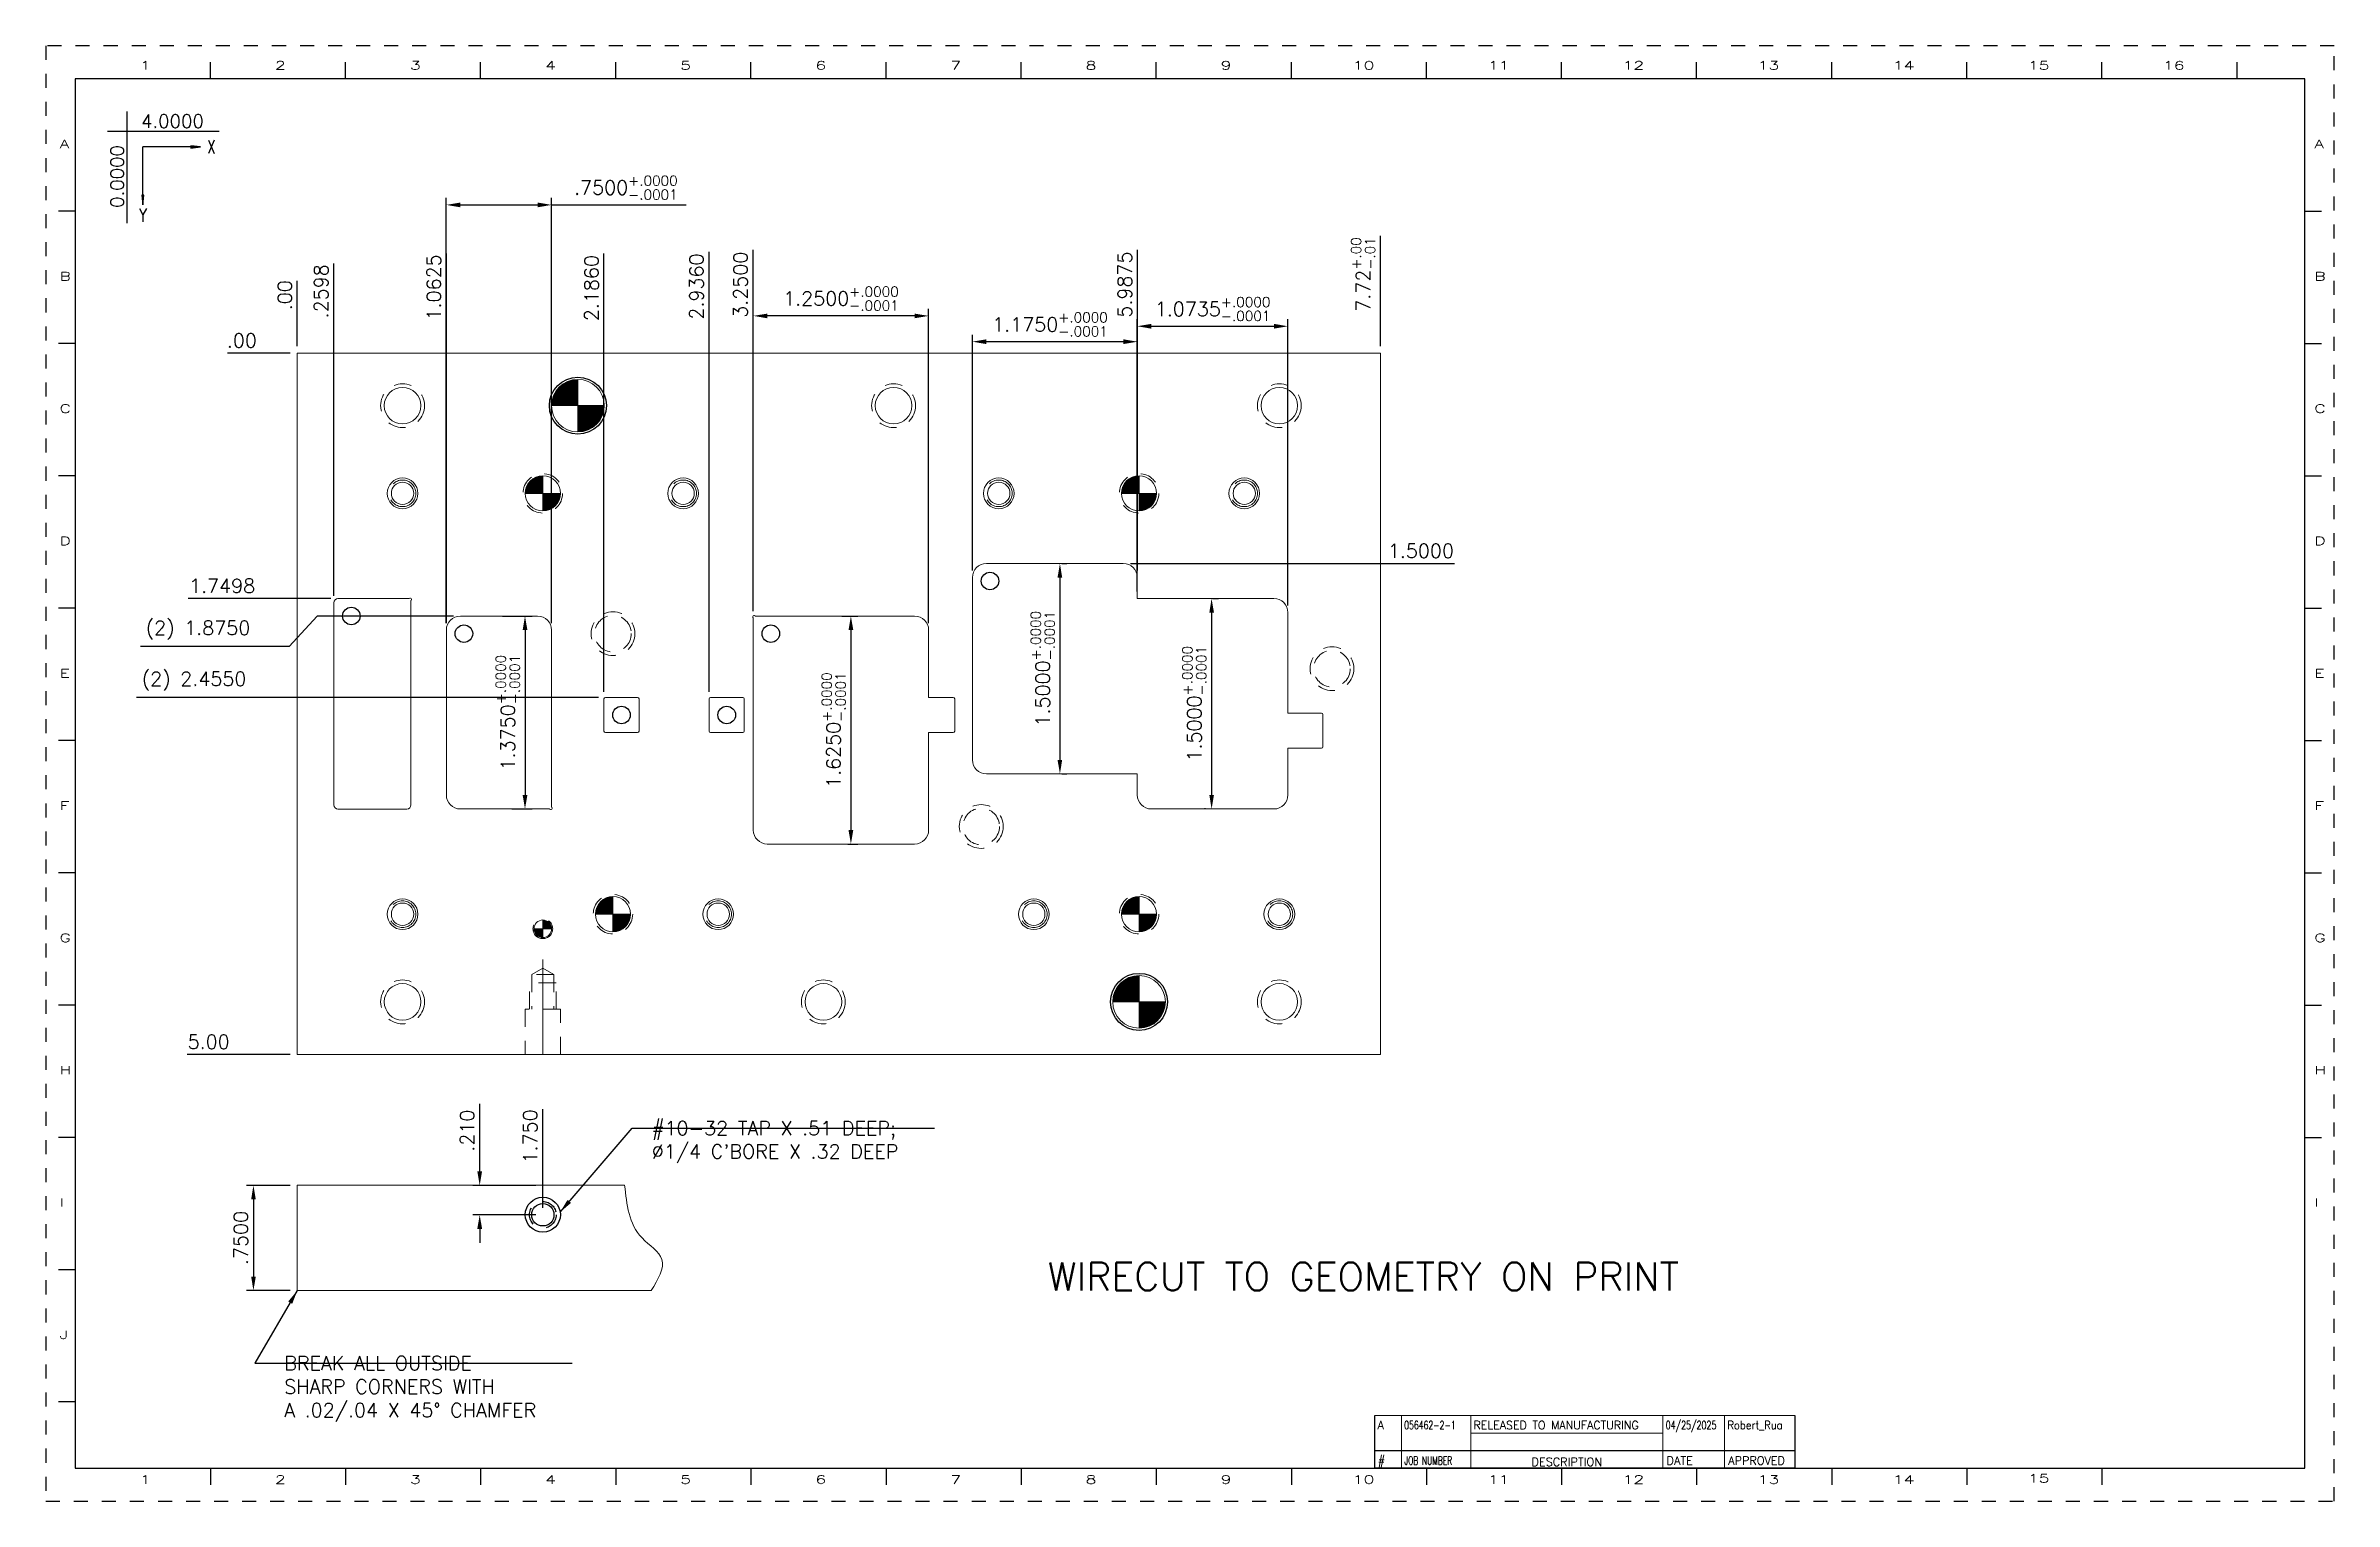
# Paper-space layout 'SHEET (B)' of a CAD drawing. Header units: inches. Extents: x 0 to 16.3, y 0 to 10.4.
# The model-space entities are those that its viewports show. They can reach past a viewport. Long polylines and large blocks are cut down to what shows.
import ezdxf
from ezdxf.enums import TextEntityAlignment as Align

# ---------------------------------------------------------------- set-up
doc = ezdxf.new("R2010")
doc.units = ezdxf.units.IN
doc.header["$MEASUREMENT"] = 0
doc.header["$PDSIZE"] = 0.05
for name, pattern in [('CENTER2', [1.125, 0.75, -0.125, 0.125, -0.125]), ('HIDDEN', [0.375, 0.25, -0.125]), ('HIDDEN2', [0.1875, 0.125, -0.0625])]:
    doc.linetypes.add(name, pattern=pattern)
for name, color, linetype, lineweight in [('AM_0', 7, 'Continuous', 30), ('AM_BOR', 7, 'Continuous', 30), ('DIE_CHASE-DETAIL', 7, 'Continuous', 0), ('DIE_CHASE-PLAN_ASSY', 7, 'Continuous', 0)]:
    doc.layers.add(name, color=color, linetype=linetype, lineweight=lineweight)
doc.layers.add('AM_VIEWS', color=1, linetype='Continuous', lineweight=15, plot=False)
doc.styles.add('ACANSTS', font='romans.shx', dxfattribs={"height": 1})
doc.styles.add('COMPOSIDIE', font='SIMPLEX.shx')
doc.styles.add('ROMANS', font='romans.shx')
doc.styles.get("Standard").update_dxf_attribs({"font": 'ROMANS.SHX'})
doc.dimstyles.new('COMPOSIDIE$0', dxfattribs={"dimscale": 0, "dimtxt": 0.1, "dimasz": 0.1, "dimexe": 0.05, "dimexo": 0.05, "dimgap": 0.04, "dimtad": 1, "dimzin": 4, "dimtxsty": 'Standard', "dimcen": 0, "dimclrd": 3, "dimclre": 3, "dimclrt": 3, "dimazin": 3, "dimtp": 0.1, "dimtm": 0.1, "dimtfac": 0.71, "dimtmove": 0, "dimatfit": 3, "dimfxl": 0.05, "dimtzin": 7, "dimlwd": -1, "dimlwe": -1, "dimarcsym": 1})
doc.dimstyles.new('COMPOSIDIE$6', dxfattribs={"dimscale": 0, "dimtxt": 0.1, "dimasz": 0.1, "dimexe": 0.05, "dimexo": 0.05, "dimgap": 0.04, "dimtad": 1, "dimzin": 4, "dimtxsty": 'Standard', "dimcen": 0, "dimclrd": 3, "dimclre": 7, "dimclrt": 3, "dimazin": 3, "dimtp": 0.1, "dimtm": 0.1, "dimtfac": 0.71, "dimtmove": 0, "dimatfit": 3, "dimfxl": 0.05, "dimtzin": 7, "dimlwd": -1, "dimlwe": -1, "dimarcsym": 1})
doc.dimstyles.new('COMPOSIDIE$7', dxfattribs={"dimscale": 0, "dimtxt": 0.1, "dimasz": 0.1, "dimexe": 0.05, "dimexo": 0.05, "dimgap": 0.04, "dimtad": 1, "dimzin": 4, "dimtxsty": 'Standard', "dimcen": 0, "dimclrd": 3, "dimclre": 3, "dimclrt": 3, "dimazin": 3, "dimtp": 0.1, "dimtm": 0.1, "dimtfac": 0.71, "dimtmove": 0, "dimatfit": 3, "dimfxl": 0.05, "dimtzin": 7, "dimlwd": -1, "dimlwe": -1, "dimarcsym": 1})

psp = doc.layouts.new('SHEET (B)')

# ---------------------------------------------------------------- texts
at = {"color": 1, "linetype": 'Continuous', "style": 'ROMANS'}
psp.add_text('4.0000', height=0.095, dxfattribs=at).set_placement((0.679, 9.837), align=Align.MIDDLE_LEFT)
psp.add_text('0.0000', height=0.095, rotation=90, dxfattribs=at).set_placement((0.509, 9.667), align=Align.MIDDLE_RIGHT)
at = {"color": 2, "linetype": 'Continuous', "style": 'ROMANS', "width": 0.731424}
for s, p, p2 in [('X', (1.151, 9.608), (1.208, 9.608)), ('Y', (0.664, 9.12), (0.72, 9.12))]:
    psp.add_text(s, height=0.095, dxfattribs=at).set_placement(p, p2, align=Align.FIT)
at = {"layer": 'AM_0', "insert": (7.142, 1.702), "char_height": 0.2, "attachment_point": 1, "style": 'COMPOSIDIE'}
psp.add_mtext_dynamic_manual_height_columns('WIRECUT TO GEOMETRY ON PRINT', width=6.97929, gutter_width=1, heights=[0], dxfattribs=at)

msp = doc.modelspace()

# ---------------------------------------------------------------- texts
at = {"layer": 'AM_0', "color": 3, "char_height": 0.1, "attachment_point": 1}
for s, insert in [("\\A1;#10-32 TAP X .51 DEEP;\\P∅1/4 C'BORE X .32 DEEP", (2.5271, -5.4745)), ('\\A1;BREAK ALL OUTSIDE\\PSHARP CORNERS WITH\\PA .02/.04 X 45° CHAMFER', (-0.0933, -7.1512))]:
    msp.add_mtext(s, dxfattribs=dict(at, insert=insert))

# ---------------------------------------------------------------- blocks, each defined once
blk = doc.blocks.new('B_BORDER')
at = {"layer": 'AM_BOR', "color": 7, "linetype": 'HIDDEN'}
for p, q in [((0, 263.52), (0, 0)), ((414.34, 263.52), (0, 263.52)), ((414.34, 0), (414.34, 263.52)), ((0, 0), (414.34, 0))]:
    blk.add_line(p, q, dxfattribs=at)
at = {"layer": 'AM_BOR', "color": 2, "linetype": 'Continuous'}
for p, q in [((408.99, 257.54), (5.35, 257.54)), ((5.35, 257.54), (5.35, 5.99)), ((29.81, 257.54), (29.81, 260.53)), ((54.28, 257.54), (54.28, 260.53)), ((78.74, 257.54), (78.74, 260.53)), ((103.2, 257.54), (103.2, 260.53)), ((127.66, 257.54), (127.66, 260.53)), ((152.13, 257.54), (152.13, 260.53)), ((176.59, 257.54), (176.59, 260.53)), ((201.05, 257.54), (201.05, 260.53)), ((225.52, 257.54), (225.52, 260.53)), ((249.98, 257.54), (249.98, 260.53)), ((274.44, 257.54), (274.44, 260.53)), ((298.9, 257.54), (298.9, 260.53)), ((323.37, 257.54), (323.37, 260.53)), ((347.83, 257.54), (347.83, 260.53)), ((372.29, 257.54), (372.29, 260.53)), ((396.75, 257.54), (396.75, 260.53)), ((408.99, 5.99), (408.99, 257.54)), ((5.35, 233.58), (2.29, 233.58)), ((408.99, 233.58), (412.04, 233.58)), ((5.35, 209.62), (2.29, 209.62)), ((408.99, 209.62), (412.04, 209.62)), ((5.35, 185.67), (2.29, 185.67)), ((408.99, 185.67), (412.04, 185.67)), ((5.35, 161.71), (2.29, 161.71)), ((408.99, 161.71), (412.04, 161.71)), ((5.35, 137.75), (2.29, 137.75)), ((408.99, 137.75), (412.04, 137.75)), ((5.35, 113.79), (2.29, 113.79)), ((408.99, 113.79), (412.04, 113.79)), ((5.35, 89.84), (2.29, 89.84)), ((408.99, 89.84), (412.04, 89.84)), ((5.35, 65.88), (2.29, 65.88)), ((408.99, 65.88), (412.04, 65.88)), ((5.35, 41.92), (2.29, 41.92)), ((5.35, 17.97), (2.29, 17.97)), ((5.35, 5.99), (408.99, 5.99)), ((29.81, 5.99), (29.81, 2.99)), ((54.28, 5.99), (54.28, 2.99)), ((78.74, 5.99), (78.74, 2.99)), ((103.2, 5.99), (103.2, 2.99)), ((127.66, 5.99), (127.66, 2.99)), ((152.13, 5.99), (152.13, 2.99)), ((176.59, 5.99), (176.59, 2.99)), ((201.05, 5.99), (201.05, 2.99)), ((225.52, 5.99), (225.52, 2.99)), ((249.98, 5.99), (249.98, 2.99)), ((274.44, 5.99), (274.44, 2.99)), ((298.9, 5.99), (298.9, 2.99)), ((323.37, 5.99), (323.37, 2.99)), ((347.83, 5.99), (347.83, 2.99)), ((372.29, 5.99), (372.29, 2.99))]:
    blk.add_line(p, q, dxfattribs=at)
at = {"layer": 'AM_BOR', "color": 7, "linetype": 'Continuous', "style": 'ROMANS', "width": 1.531677}
for s, height, p in [('1', 1.5, (17.02, 259.22)), ('2', 1.5, (41.48, 259.22)), ('3', 1.5, (65.94, 259.22)), ('4', 1.5, (90.41, 259.22)), ('5', 1.5, (114.87, 259.22)), ('6', 1.5, (139.33, 259.22)), ('7', 1.5, (163.79, 259.22)), ('8', 1.5, (188.26, 259.22)), ('9', 1.5, (212.72, 259.22)), ('10', 1.497, (236.62, 259.22)), ('11', 1.497, (261.08, 259.22)), ('12', 1.497, (285.47, 259.22)), ('13', 1.497, (309.93, 259.22)), ('14', 1.497, (334.4, 259.22)), ('15', 1.497, (358.86, 259.22)), ('16', 1.497, (383.32, 259.22)), ('A', 1.5, (2.49, 245)), ('A', 1.5, (410.72, 245)), ('B', 1.5, (2.49, 221.04)), ('B', 1.5, (410.72, 221.04)), ('C', 1.5, (2.49, 197.08)), ('C', 1.5, (410.72, 197.08)), ('D', 1.5, (2.49, 173.13)), ('D', 1.5, (410.72, 173.13)), ('E', 1.5, (2.49, 149.17)), ('E', 1.5, (410.72, 149.17)), ('F', 1.5, (2.49, 125.21)), ('F', 1.5, (410.72, 125.21)), ('G', 1.5, (2.49, 101.25)), ('G', 1.5, (410.72, 101.25)), ('H', 1.5, (2.49, 77.3)), ('H', 1.5, (410.72, 77.3)), ('I', 1.5, (2.49, 53.34)), ('I', 1.5, (410.72, 53.34)), ('J', 1.5, (2.49, 29.38)), ('1', 1.5, (17.02, 3.18)), ('2', 1.5, (41.48, 3.18)), ('3', 1.5, (65.94, 3.18)), ('4', 1.5, (90.41, 3.18)), ('5', 1.5, (114.87, 3.18)), ('6', 1.5, (139.33, 3.18)), ('7', 1.5, (163.79, 3.18)), ('8', 1.5, (188.26, 3.18)), ('9', 1.5, (212.72, 3.18)), ('10', 1.497, (236.62, 3.18)), ('11', 1.497, (261.08, 3.18)), ('12', 1.497, (285.47, 3.18)), ('13', 1.497, (309.93, 3.18)), ('14', 1.497, (334.4, 3.18)), ('15', 1.497, (358.86, 3.4))]:
    blk.add_text(s, height=height, dxfattribs=at).set_placement(p)
blk = doc.blocks.new('ansi_br_revisionlista0')
for p, q in [((-76, -6.35), (-76, -3.18)), ((-76, -3.18), (0, -3.18)), ((0, -3.18), (0, -6.35)), ((0, -6.35), (-76, -6.35))]:
    blk.add_line(p, q)
at = {"layer": 'AM_BOR', "color": 1, "lineweight": 15}
for p, q in [((-71.17, -6.35), (-71.17, -3.18)), ((-58.67, -6.35), (-58.67, -3.18)), ((-23.88, -3.18), (-23.88, -6.35)), ((-12.7, -3.18), (-12.7, -6.35))]:
    blk.add_line(p, q, dxfattribs=at)
at = {"layer": 'AM_BOR', "color": 1, "lineweight": 15, "style": 'ACANSTS'}
for s, p in [('#', (-75.5, -5.73)), ('DATE', (-23.21, -5.73))]:
    blk.add_text(s, height=1.5, dxfattribs=at).set_placement(p)
for s, width, p in [('JOB NUMBER', 0.658824, (-70.67, -5.73)), ('APPROVED', 0.989809, (-12.03, -5.73))]:
    blk.add_text(s, height=1.5, dxfattribs=dict(at, width=width)).set_placement(p)
blk.add_text('DESCRIPTION', height=1.5, dxfattribs=at).set_placement((-41.27, -5.22), align=Align.MIDDLE)
blk = doc.blocks.new('ansi_br_revisionlista1')
for p, q in [((-76, -12.7), (-76, -6.35)), ((0, -6.35), (0, -12.7))]:
    blk.add_line(p, q)
at = {"layer": 'AM_BOR', "color": 1, "lineweight": 15}
for p, q in [((-76, -6.35), (0, -6.35)), ((-71.17, -12.7), (-71.17, -6.35)), ((-58.67, -12.7), (-58.67, -6.35)), ((-23.88, -12.7), (-23.88, -6.35)), ((-12.7, -12.7), (-12.7, -6.35)), ((-23.88, -9.53), (-58.67, -9.53)), ((-76, -12.7), (0, -12.7))]:
    blk.add_line(p, q, dxfattribs=at)
at = {"layer": 'AM_BOR', "color": 1, "lineweight": 15, "style": 'ACANSTS'}
for tag, p in [('GEN-REV-NR{2.7}', (-75.53, -8.84)), ('GEN-REV-JN{6.5}', (-70.71, -8.84)), ('GEN-REV-TEXT1{22.3}', (-58.17, -8.84)), ('GEN-REV-DAT{6.6}', (-23.38, -8.84)), ('GEN-REV-NAME{7.4}', (-12.2, -8.84)), ('GEN-REV-TEXT2{22.3}', (-58.17, -12.01))]:
    blk.add_attdef(tag, p, '', height=1.5, dxfattribs=at)
blk = doc.blocks.new('DOWEL')
h = blk.add_hatch(color=256)
edge = h.paths.add_edge_path()
edge.add_line((0, 0.5), (0, 0))
edge.add_line((0, 0), (-0.5, 0))
edge.add_arc((0, 0), 0.5, 90, 180, ccw=False)
h = blk.add_hatch(color=256)
edge = h.paths.add_edge_path()
edge.add_arc((0, 0), 0.5, 270, 360)
edge.add_line((0.5, 0), (0, 0))
edge.add_line((0, 0), (0, -0.5))
for p, q in [((0, 0.5), (0, 0)), ((-0.5, 0), (0, 0)), ((0, 0), (0, -0.5)), ((0, 0), (0.5, 0))]:
    blk.add_line(p, q)
for start, end in [(90, 180), (0, 90), (180, 270), (270, 0)]:
    blk.add_arc((0, 0), 0.5, start, end)
blk = doc.blocks.new('*D13')
at = {"layer": 'AM_0', "color": 7, "transparency": 16777216}
blk.add_line((-0.05, 0), (-0.498, 0), dxfattribs=at)
at = {"layer": 'Defpoints', "color": 0, "transparency": 16777216}
for p in [(-0.253, 0), (0, 0), (0, 0)]:
    blk.add_point(p, dxfattribs=at)
at = {"layer": 'AM_0', "color": 3, "transparency": 16777216, "insert": (-0.395, 0.09), "char_height": 0.1, "attachment_point": 5}
blk.add_mtext('\\A1;.00', dxfattribs=at)
blk = doc.blocks.new('*D14')
at = {"layer": 'AM_0', "color": 7, "transparency": 16777216}
blk.add_line((-0.05, -5), (-0.785, -5), dxfattribs=at)
at = {"layer": 'Defpoints', "color": 0, "transparency": 16777216}
for p in [(0, 0), (-0.44, -5), (0, -5)]:
    blk.add_point(p, dxfattribs=at)
at = {"layer": 'AM_0', "color": 3, "transparency": 16777216, "insert": (-0.632, -4.91), "char_height": 0.1, "attachment_point": 5}
blk.add_mtext('\\A1;5.00', dxfattribs=at)
blk = doc.blocks.new('*D15')
at = {"layer": 'AM_0', "color": 7, "transparency": 16777216}
blk.add_line((0, 0.05), (0, 0.515), dxfattribs=at)
at = {"layer": 'Defpoints', "color": 0, "transparency": 16777216}
for p in [(0, 0.27), (0, 0), (0, 0)]:
    blk.add_point(p, dxfattribs=at)
at = {"layer": 'AM_0', "color": 3, "transparency": 16777216, "insert": (-0.09, 0.412), "char_height": 0.1, "attachment_point": 5, "rotation": 90}
blk.add_mtext('\\A1;.00', dxfattribs=at)
blk = doc.blocks.new('*D16')
at = {"layer": 'AM_0', "color": 7, "transparency": 16777216}
blk.add_line((7.72, 0.05), (7.72, 0.836), dxfattribs=at)
at = {"layer": 'Defpoints', "color": 0, "transparency": 16777216}
for p in [(7.72, 0.243), (0, 0), (7.72, 0)]:
    blk.add_point(p, dxfattribs=at)
at = {"layer": 'AM_0', "color": 3, "transparency": 16777216, "insert": (7.597, 0.56), "char_height": 0.1, "attachment_point": 5, "rotation": 90}
blk.add_mtext('\\A1;7.72{}{\\H0.71x;\\C3;\\S+.00^ -.01;}', dxfattribs=at)
blk = doc.blocks.new('*D17')
at = {"layer": 'AM_0', "color": 7, "transparency": 16777216}
blk.add_line((0.26, -1.73), (0.26, 0.638), dxfattribs=at)
at = {"layer": 'Defpoints', "color": 0, "transparency": 16777216}
for p in [(0.26, 0.202), (0, 0), (0.26, -1.78)]:
    blk.add_point(p, dxfattribs=at)
at = {"layer": 'AM_0', "color": 3, "transparency": 16777216, "insert": (0.17, 0.44), "char_height": 0.1, "attachment_point": 5, "rotation": 90}
blk.add_mtext('\\A1;.2598', dxfattribs=at)
blk = doc.blocks.new('*D18')
at = {"layer": 'AM_0', "color": 7, "transparency": 16777216}
blk.add_line((1.063, -1.925), (1.063, 0.709), dxfattribs=at)
at = {"layer": 'Defpoints', "color": 0, "transparency": 16777216}
for p in [(1.063, 0.188), (0, 0), (1.063, -1.975)]:
    blk.add_point(p, dxfattribs=at)
at = {"layer": 'AM_0', "color": 3, "transparency": 16777216, "insert": (0.973, 0.468), "char_height": 0.1, "attachment_point": 5, "rotation": 90}
blk.add_mtext('\\A1;1.0625', dxfattribs=at)
blk = doc.blocks.new('*D19')
at = {"layer": 'AM_0', "color": 7, "transparency": 16777216}
blk.add_line((2.186, -2.415), (2.186, 0.71), dxfattribs=at)
at = {"layer": 'Defpoints', "color": 0, "transparency": 16777216}
for p in [(2.186, 0.175), (0, 0), (2.186, -2.465)]:
    blk.add_point(p, dxfattribs=at)
at = {"layer": 'AM_0', "color": 3, "transparency": 16777216, "insert": (2.096, 0.463), "char_height": 0.1, "attachment_point": 5, "rotation": 90}
blk.add_mtext('\\A1;2.1860', dxfattribs=at)
blk = doc.blocks.new('*D20')
at = {"layer": 'AM_0', "color": 7, "transparency": 16777216}
blk.add_line((2.936, -2.415), (2.936, 0.722), dxfattribs=at)
at = {"layer": 'Defpoints', "color": 0, "transparency": 16777216}
for p in [(2.936, 0.187), (0, 0), (2.936, -2.465)]:
    blk.add_point(p, dxfattribs=at)
at = {"layer": 'AM_0', "color": 3, "transparency": 16777216, "insert": (2.846, 0.474), "char_height": 0.1, "attachment_point": 5, "rotation": 90}
blk.add_mtext('\\A1;2.9360', dxfattribs=at)
blk = doc.blocks.new('*D21')
at = {"layer": 'AM_0', "color": 7, "transparency": 16777216}
blk.add_line((3.25, -1.84), (3.25, 0.735), dxfattribs=at)
at = {"layer": 'Defpoints', "color": 0, "transparency": 16777216}
for p in [(3.25, 0.2), (0, 0), (3.25, -1.89)]:
    blk.add_point(p, dxfattribs=at)
at = {"layer": 'AM_0', "color": 3, "transparency": 16777216, "insert": (3.16, 0.487), "char_height": 0.1, "attachment_point": 5, "rotation": 90}
blk.add_mtext('\\A1;3.2500', dxfattribs=at)
blk = doc.blocks.new('*D22')
at = {"layer": 'AM_0', "color": 7, "transparency": 16777216}
blk.add_line((0.24, -1.75), (-0.777, -1.75), dxfattribs=at)
at = {"layer": 'Defpoints', "color": 0, "transparency": 16777216}
for p in [(0, 0), (-0.256, -1.75), (0.29, -1.75)]:
    blk.add_point(p, dxfattribs=at)
at = {"layer": 'AM_0', "color": 3, "transparency": 16777216, "insert": (-0.536, -1.66), "char_height": 0.1, "attachment_point": 5}
blk.add_mtext('\\A1;1.7498', dxfattribs=at)
blk = doc.blocks.new('*D23')
at = {"layer": 'AM_0', "color": 7, "transparency": 16777216}
for p, q in [((0.142, -1.875), (-0.058, -2.092)), ((1.113, -1.875), (0.142, -1.875)), ((-0.058, -2.092), (-1.117, -2.092))]:
    blk.add_line(p, q, dxfattribs=at)
at = {"layer": 'Defpoints', "color": 0, "transparency": 16777216}
for p in [(0, 0), (1.163, -1.875), (-0.258, -2.092)]:
    blk.add_point(p, dxfattribs=at)
at = {"layer": 'AM_0', "color": 3, "transparency": 16777216, "insert": (-0.708, -1.976), "char_height": 0.1, "attachment_point": 5}
blk.add_mtext('\\A1;(2) 1.8750', dxfattribs=at)
blk = doc.blocks.new('*D24')
at = {"layer": 'AM_0', "color": 7, "transparency": 16777216}
blk.add_line((2.146, -2.455), (-1.146, -2.455), dxfattribs=at)
at = {"layer": 'Defpoints', "color": 0, "transparency": 16777216}
for p in [(0, 0), (-0.287, -2.455), (2.196, -2.455)]:
    blk.add_point(p, dxfattribs=at)
at = {"layer": 'AM_0', "color": 3, "transparency": 16777216, "insert": (-0.736, -2.339), "char_height": 0.1, "attachment_point": 5}
blk.add_mtext('\\A1;(2) 2.4550', dxfattribs=at)
blk = doc.blocks.new('*D25')
at = {"layer": 'AM_0', "color": 7, "transparency": 16777216}
blk.add_line((5.938, -1.5), (8.249, -1.5), dxfattribs=at)
at = {"layer": 'Defpoints', "color": 0, "transparency": 16777216}
for p in [(0, 0), (5.888, -1.5), (7.728, -1.5)]:
    blk.add_point(p, dxfattribs=at)
at = {"layer": 'AM_0', "color": 3, "transparency": 16777216, "insert": (8.009, -1.41), "char_height": 0.1, "attachment_point": 5}
blk.add_mtext('\\A1;1.5000', dxfattribs=at)
blk = doc.blocks.new('*D26')
at = {"layer": 'AM_0', "color": 7, "transparency": 16777216}
blk.add_line((5.988, -1.55), (5.988, 0.736), dxfattribs=at)
at = {"layer": 'Defpoints', "color": 0, "transparency": 16777216}
for p in [(5.988, 0.2), (0, 0), (5.988, -1.6)]:
    blk.add_point(p, dxfattribs=at)
at = {"layer": 'AM_0', "color": 3, "transparency": 16777216, "insert": (5.898, 0.488), "char_height": 0.1, "attachment_point": 5, "rotation": 90}
blk.add_mtext('\\A1;5.9875', dxfattribs=at)
blk = doc.blocks.new('*D27')
at = {"layer": 'AM_0', "color": 3, "transparency": 16777216}
for p, q in [((4.812, -1.55), (4.812, 0.131)), ((5.888, 0.081), (4.912, 0.081)), ((5.988, -1.55), (5.988, 0.131))]:
    blk.add_line(p, q, dxfattribs=at)
for points in [[(4.912, 0.098), (4.912, 0.064), (4.812, 0.081)], [(5.888, 0.098), (5.888, 0.064), (5.988, 0.081)]]:
    blk.add_solid(points, dxfattribs=at)
at = {"layer": 'Defpoints', "color": 0, "transparency": 16777216}
for p in [(4.812, 0.081), (4.812, -1.6), (5.988, -1.6)]:
    blk.add_point(p, dxfattribs=at)
at = {"layer": 'AM_0', "color": 3, "transparency": 16777216, "insert": (5.365, 0.204), "char_height": 0.1, "attachment_point": 5}
blk.add_mtext('\\A1;1.1750{}{\\H0.71x;\\C3;\\S+.0000^ -.0001;}', dxfattribs=at)
blk = doc.blocks.new('*D28')
at = {"layer": 'AM_0', "color": 3, "transparency": 16777216}
for p, q in [((5.987, -1.7), (5.987, 0.241)), ((6.087, 0.191), (6.961, 0.191)), ((7.061, -1.8), (7.061, 0.241))]:
    blk.add_line(p, q, dxfattribs=at)
for points in [[(6.087, 0.208), (6.087, 0.174), (5.987, 0.191)], [(6.961, 0.208), (6.961, 0.174), (7.061, 0.191)]]:
    blk.add_solid(points, dxfattribs=at)
at = {"layer": 'Defpoints', "color": 0, "transparency": 16777216}
for p in [(7.061, 0.191), (5.987, -1.75), (7.061, -1.85)]:
    blk.add_point(p, dxfattribs=at)
at = {"layer": 'AM_0', "color": 3, "transparency": 16777216, "insert": (6.524, 0.314), "char_height": 0.1, "attachment_point": 5}
blk.add_mtext('\\A1;1.0735{}{\\H0.71x;\\C3;\\S+.0000^ -.0001;}', dxfattribs=at)
blk = doc.blocks.new('*D29')
at = {"layer": 'AM_0', "color": 3, "transparency": 16777216}
for p, q in [((3.25, -1.84), (3.25, 0.315)), ((4.4, 0.265), (3.35, 0.265)), ((4.5, -1.925), (4.5, 0.315))]:
    blk.add_line(p, q, dxfattribs=at)
for points in [[(3.35, 0.281), (3.35, 0.248), (3.25, 0.265)], [(4.4, 0.281), (4.4, 0.248), (4.5, 0.265)]]:
    blk.add_solid(points, dxfattribs=at)
at = {"layer": 'Defpoints', "color": 0, "transparency": 16777216}
for p in [(3.25, 0.265), (3.25, -1.89), (4.5, -1.975)]:
    blk.add_point(p, dxfattribs=at)
at = {"layer": 'AM_0', "color": 3, "transparency": 16777216, "insert": (3.875, 0.388), "char_height": 0.1, "attachment_point": 5}
blk.add_mtext('\\A1;1.2500{}{\\H0.71x;\\C3;\\S+.0000^ -.0001;}', dxfattribs=at)
blk = doc.blocks.new('*D30')
at = {"layer": 'AM_0', "color": 3, "transparency": 16777216}
for p, q in [((1.062, -1.925), (1.062, 1.106)), ((1.163, 1.056), (1.713, 1.056)), ((1.812, -1.925), (1.812, 1.106)), ((1.812, 1.056), (2.771, 1.056))]:
    blk.add_line(p, q, dxfattribs=at)
for points in [[(1.163, 1.073), (1.163, 1.039), (1.062, 1.056)], [(1.713, 1.073), (1.713, 1.039), (1.812, 1.056)]]:
    blk.add_solid(points, dxfattribs=at)
at = {"layer": 'Defpoints', "color": 0, "transparency": 16777216}
for p in [(1.812, 1.056), (1.062, -1.975), (1.812, -1.975)]:
    blk.add_point(p, dxfattribs=at)
at = {"layer": 'AM_0', "color": 3, "transparency": 16777216, "insert": (2.342, 1.179), "char_height": 0.1, "attachment_point": 5}
blk.add_mtext('\\A1;.7500{}{\\H0.71x;\\C3;\\S+.0000^ -.0001;}', dxfattribs=at)
blk = doc.blocks.new('*D31')
at = {"layer": 'AM_0', "color": 3, "transparency": 16777216}
for p, q in [((1.463, -1.875), (1.673, -1.875)), ((1.623, -1.975), (1.623, -3.15)), ((1.53, -3.25), (1.673, -3.25))]:
    blk.add_line(p, q, dxfattribs=at)
for points in [[(1.606, -1.975), (1.64, -1.975), (1.623, -1.875)], [(1.606, -3.15), (1.64, -3.15), (1.623, -3.25)]]:
    blk.add_solid(points, dxfattribs=at)
at = {"layer": 'Defpoints', "color": 0, "transparency": 16777216}
for p in [(1.413, -1.875), (1.48, -3.25), (1.623, -3.25)]:
    blk.add_point(p, dxfattribs=at)
at = {"layer": 'AM_0', "color": 3, "transparency": 16777216, "insert": (1.5, -2.563), "char_height": 0.1, "attachment_point": 5, "rotation": 90}
blk.add_mtext('\\A1;1.3750{}{\\H0.71x;\\C3;\\S+.0000^ -.0001;}', dxfattribs=at)
blk = doc.blocks.new('*D32')
at = {"layer": 'AM_0', "color": 3, "transparency": 16777216}
for p, q in [((3.882, -1.875), (3.996, -1.875)), ((3.946, -1.975), (3.946, -3.4)), ((3.925, -3.5), (3.996, -3.5))]:
    blk.add_line(p, q, dxfattribs=at)
for points in [[(3.929, -1.975), (3.963, -1.975), (3.946, -1.875)], [(3.929, -3.4), (3.963, -3.4), (3.946, -3.5)]]:
    blk.add_solid(points, dxfattribs=at)
at = {"layer": 'Defpoints', "color": 0, "transparency": 16777216}
for p in [(3.832, -1.875), (3.875, -3.5), (3.946, -3.5)]:
    blk.add_point(p, dxfattribs=at)
at = {"layer": 'AM_0', "color": 3, "transparency": 16777216, "insert": (3.823, -2.688), "char_height": 0.1, "attachment_point": 5, "rotation": 90}
blk.add_mtext('\\A1;1.6250{}{\\H0.71x;\\C3;\\S+.0000^ -.0001;}', dxfattribs=at)
blk = doc.blocks.new('*D33')
at = {"layer": 'AM_0', "color": 3, "transparency": 16777216}
for p, q in [((5.436, -1.6), (5.436, -2.9)), ((5.45, -1.5), (5.486, -1.5)), ((5.45, -3), (5.486, -3))]:
    blk.add_line(p, q, dxfattribs=at)
for points in [[(5.419, -1.6), (5.452, -1.6), (5.436, -1.5)], [(5.419, -2.9), (5.452, -2.9), (5.436, -3)]]:
    blk.add_solid(points, dxfattribs=at)
at = {"layer": 'Defpoints', "color": 0, "transparency": 16777216}
for p in [(5.4, -1.5), (5.4, -3), (5.436, -3)]:
    blk.add_point(p, dxfattribs=at)
at = {"layer": 'AM_0', "color": 3, "transparency": 16777216, "insert": (5.313, -2.25), "char_height": 0.1, "attachment_point": 5, "rotation": 90}
blk.add_mtext('\\A1;1.5000{}{\\H0.71x;\\C3;\\S+.0000^ -.0001;}', dxfattribs=at)
blk = doc.blocks.new('*D34')
at = {"layer": 'AM_0', "color": 3, "transparency": 16777216}
for p, q in [((6.524, -1.75), (6.567, -1.75)), ((6.517, -1.85), (6.517, -3.15)), ((6.474, -3.25), (6.467, -3.25))]:
    blk.add_line(p, q, dxfattribs=at)
for points in [[(6.501, -1.85), (6.534, -1.85), (6.517, -1.75)], [(6.501, -3.15), (6.534, -3.15), (6.517, -3.25)]]:
    blk.add_solid(points, dxfattribs=at)
at = {"layer": 'Defpoints', "color": 0, "transparency": 16777216}
for p in [(6.474, -1.75), (6.517, -3.25), (6.524, -3.25)]:
    blk.add_point(p, dxfattribs=at)
at = {"layer": 'AM_0', "color": 3, "transparency": 16777216, "insert": (6.394, -2.5), "char_height": 0.1, "attachment_point": 5, "rotation": 90}
blk.add_mtext('\\A1;1.5000{}{\\H0.71x;\\C3;\\S+.0000^ -.0001;}', dxfattribs=at)
blk = doc.blocks.new('*D35')
at = {"layer": 'AM_0', "color": 7, "transparency": 16777216}
blk.add_line((1.75, -6.093), (1.75, -5.391), dxfattribs=at)
at = {"layer": 'Defpoints', "color": 0, "transparency": 16777216}
for p in [(0, 0), (1.75, -5.817), (1.75, -6.143)]:
    blk.add_point(p, dxfattribs=at)
at = {"layer": 'AM_0', "color": 3, "transparency": 16777216, "insert": (1.66, -5.584), "char_height": 0.1, "attachment_point": 5, "rotation": 90}
blk.add_mtext('\\A1;1.750', dxfattribs=at)
blk = doc.blocks.new('*D36')
at = {"layer": 'AM_0', "color": 3, "transparency": 16777216}
for p, q in [((1.3, -5.833), (1.3, -5.353)), ((1.7, -5.933), (1.25, -5.933)), ((1.7, -6.143), (1.25, -6.143)), ((1.3, -6.243), (1.3, -6.343))]:
    blk.add_line(p, q, dxfattribs=at)
for points in [[(1.283, -5.833), (1.317, -5.833), (1.3, -5.933)], [(1.283, -6.243), (1.317, -6.243), (1.3, -6.143)]]:
    blk.add_solid(points, dxfattribs=at)
at = {"layer": 'Defpoints', "color": 0, "transparency": 16777216}
for p in [(1.3, -5.933), (1.75, -5.933), (1.75, -6.143)]:
    blk.add_point(p, dxfattribs=at)
at = {"layer": 'AM_0', "color": 3, "transparency": 16777216, "insert": (1.21, -5.543), "char_height": 0.1, "attachment_point": 5, "rotation": 90}
blk.add_mtext('\\A1;.210', dxfattribs=at)
blk = doc.blocks.new('*D37')
at = {"layer": 'AM_0', "color": 3, "transparency": 16777216}
for p, q in [((-0.05, -5.933), (-0.363, -5.933)), ((-0.313, -6.033), (-0.313, -6.583)), ((-0.05, -6.683), (-0.363, -6.683))]:
    blk.add_line(p, q, dxfattribs=at)
for points in [[(-0.329, -6.033), (-0.296, -6.033), (-0.313, -5.933)], [(-0.329, -6.583), (-0.296, -6.583), (-0.313, -6.683)]]:
    blk.add_solid(points, dxfattribs=at)
at = {"layer": 'Defpoints', "color": 0, "transparency": 16777216}
for p in [(0, -5.933), (-0.313, -6.683), (0, -6.683)]:
    blk.add_point(p, dxfattribs=at)
at = {"layer": 'AM_0', "color": 3, "transparency": 16777216, "insert": (-0.403, -6.308), "char_height": 0.1, "attachment_point": 5, "rotation": 90}
blk.add_mtext('\\A1;.7500', dxfattribs=at)

# ---------------------------------------------------------------- dimensions: what is measured, and where the dimension line sits
at = {"layer": 'AM_0'}
for base, p1, p2, picture, middle in [((1.8125, 1.056), (1.0625, -1.975), (1.8125, -1.975), '*D30', (2.3415, 1.056)), ((4.8125, 0.0810858414), (5.9875, -1.6), (4.8125, -1.6), '*D27', (5.3649142481, 0.0810858414))]:
    dim = msp.add_linear_dim(base=base, p1=p1, p2=p2, text='<>{}{\\H0.71x;\\C3;\\S+.0000^ -.0001;}', dimstyle='COMPOSIDIE$0', override={"dimscale": 1, "dimtp": 0, "dimtm": 0.0001}, dxfattribs=at)
    dim.commit()
    dim.dimension.update_dxf_attribs({"geometry": picture, "text_midpoint": middle, "dimtype": 160})
for feature_location, offset, dtype, text, override, picture, middle in [((7.72, 0), (0, 0.2433), 1, '<>{}{\\H0.71x;\\C3;\\S+.00^ -.01;}', {"dimscale": 1, "dimdec": 2, "dimtp": 0, "dimtm": 0.01, "dimtdec": 2, "dimtzin": 7}, '*D16', (7.5972, 0.5595)), ((2.196, -2.455), (-2.4828631491, 0), 0, '(2) <>', {"dimscale": 1, "dimpost": ''}, '*D24', (-0.7363869586, -2.3388095238)), ((1.1625, -1.875), (-1.4205679958, -0.2167473357), 0, '(2) <>', {"dimscale": 1, "dimpost": ''}, '*D23', (-0.7075918053, -1.9755568595))]:
    dim = msp.add_ordinate_dim(feature_location=feature_location, offset=offset, dtype=dtype, origin=(0, 0), text=text, dimstyle='COMPOSIDIE$6', override=override, dxfattribs=at)
    dim.commit()
    dim.dimension.update_dxf_attribs({"geometry": picture, "text_midpoint": middle})
for feature_location, offset, dtype, override, picture, middle in [((5.9875, -1.6), (0, 1.8004), 1, {"dimscale": 1}, '*D26', (5.8975, 0.488)), ((3.25, -1.8899), (0, 2.0898), 1, {"dimscale": 1}, '*D21', (3.16, 0.4875)), ((2.936, -2.465), (0, 2.6518), 1, {"dimscale": 1}, '*D20', (2.846, 0.4744)), ((2.186, -2.465), (0, 2.64), 1, {"dimscale": 1}, '*D19', (2.096, 0.4626)), ((1.0625, -1.975), (0, 2.1629), 1, {"dimscale": 1}, '*D18', (0.9725, 0.4684)), ((0, 0), (0, 0.2700326584), 1, {"dimscale": 1, "dimdec": 2}, '*D15', (-0.09, 0.4124136108)), ((0.2598, -1.7798), (0, 1.9822), 1, {"dimscale": 1}, '*D17', (0.1698, 0.4401)), ((0, -5), (-0.44, 0), 0, {"dimscale": 1, "dimdec": 2}, '*D14', (-0.6324, -4.91)), ((0.2898, -1.7498), (-0.5458, 0), 0, {"dimscale": 1}, '*D22', (-0.5365, -1.6598)), ((0, 0), (-0.2530374919, 0), 0, {"dimscale": 1, "dimdec": 2}, '*D13', (-0.3954184442, 0.09)), ((5.8875, -1.5), (1.8407, 0), 0, {"dimscale": 1}, '*D25', (8.0087, -1.41)), ((1.75, -6.1427), (0, 0.326), 1, {"dimscale": 1, "dimdec": 3}, '*D35', (1.66, -5.5838))]:
    dim = msp.add_ordinate_dim(feature_location=feature_location, offset=offset, dtype=dtype, origin=(0, 0), dimstyle='COMPOSIDIE$6', override=override, dxfattribs=at)
    dim.commit()
    dim.dimension.update_dxf_attribs({"geometry": picture, "text_midpoint": middle})
for base, p1, p2, override, picture, middle in [((3.25, 0.2648), (4.5, -1.975), (3.25, -1.8899), {"dimscale": 1, "dimtp": 0, "dimtm": 0.0001, "dimtdec": 4, "dimtzin": 7}, '*D29', (3.875, 0.3876)), ((7.061, 0.1909), (5.9875, -1.75), (7.061, -1.85), {"dimscale": 1, "dimpost": '', "dimtp": 0, "dimtm": 0.0001, "dimtdec": 4, "dimtzin": 7}, '*D28', (6.5242, 0.3138))]:
    dim = msp.add_linear_dim(base=base, p1=p1, p2=p2, text='<>{}{\\H0.71x;\\C3;\\S+.0000^ -.0001;}', dimstyle='COMPOSIDIE$0', override=override, dxfattribs=at)
    dim.commit()
    dim.dimension.update_dxf_attribs({"geometry": picture, "text_midpoint": middle})
for base, p1, p2, picture, middle in [((5.4357, -3), (5.4, -1.5), (5.4, -3), '*D33', (5.3129, -2.25)), ((6.5172, -3.25), (6.4743, -1.75), (6.5243, -3.25), '*D34', (6.3943, -2.5)), ((1.6229255759, -3.25), (1.4132056195, -1.875), (1.480027864, -3.25), '*D31', (1.5000922426, -2.5625)), ((3.9459033502, -3.5), (3.832472136, -1.875), (3.875, -3.5), '*D32', (3.8230700168, -2.6875))]:
    dim = msp.add_linear_dim(base=base, p1=p1, p2=p2, angle=90, text='<>{}{\\H0.71x;\\C3;\\S+.0000^ -.0001;}', dimstyle='COMPOSIDIE$0', override={"dimscale": 1, "dimtp": 0, "dimtm": 0.0001, "dimtdec": 4, "dimtzin": 7}, dxfattribs=at)
    dim.commit()
    dim.dimension.update_dxf_attribs({"geometry": picture, "text_midpoint": middle})
for base, p1, p2, override, picture, middle in [((1.2999, -5.9327), (1.75, -6.1427), (1.75, -5.9327), {"dimscale": 1, "dimdec": 3}, '*D36', (1.2099, -5.5427)), ((-0.3126, -6.6827), (0, -5.9327), (0, -6.6827), {"dimscale": 1}, '*D37', (-0.4026, -6.3077))]:
    dim = msp.add_linear_dim(base=base, p1=p1, p2=p2, angle=90, dimstyle='COMPOSIDIE$0', override=override, dxfattribs=at)
    dim.commit()
    dim.dimension.update_dxf_attribs({"geometry": picture, "text_midpoint": middle})

# ---------------------------------------------------------------- linework, layer by layer
at = {"layer": 'AM_0'}
for centre, radius in [((2, -0.375), 0.2031), ((4.9375, -1.625), 0.0625), ((0.3848, -1.8748), 0.0625), ((1.1875, -2), 0.0625), ((3.375, -2), 0.0625), ((2.311, -2.58), 0.0625), ((3.061, -2.58), 0.0625), ((6, -4.625), 0.2031), ((1.75, -6.1427), 0.125), ((1.75, -6.1427), 0.0795)]:
    msp.add_circle(centre, radius, dxfattribs=at)
at = {"layer": 'AM_0', "linetype": 'HIDDEN2'}
msp.add_circle((1.75, -6.1427), 0.095, dxfattribs=at)
at = {"layer": 'AM_VIEWS'}
msp.add_lwpolyline([(14.3084, -7.9483), (-1.5827, -7.9483), (-1.5827, 1.9551), (14.3084, 1.9551)], close=True, dxfattribs=at)
at = {"layer": 'DIE_CHASE-DETAIL', "linetype": 'HIDDEN2'}
for centre, radius in [((0.75, -0.375), 0.1562), ((4.25, -0.375), 0.1562), ((7, -0.375), 0.1562), ((2.25, -2), 0.1562), ((2.25, -2), 0.1305), ((7.375, -2.25), 0.1562), ((7.375, -2.25), 0.1305), ((4.875, -3.375), 0.1562), ((4.875, -3.375), 0.1305), ((0.75, -4.625), 0.1562), ((3.75, -4.625), 0.1562), ((7, -4.625), 0.1562)]:
    msp.add_circle(centre, radius, dxfattribs=at)
at = {"layer": 'DIE_CHASE-DETAIL'}
for centre, radius in [((0.75, -0.375), 0.1305), ((2, -0.375), 0.1875), ((4.25, -0.375), 0.1305), ((7, -0.375), 0.1305), ((1.75, -1), 0.1255), ((6, -1), 0.1255), ((2.25, -4), 0.1255), ((6, -4), 0.1255), ((0.75, -4.625), 0.1305), ((3.75, -4.625), 0.1305), ((6, -4.625), 0.1875), ((7, -4.625), 0.1305)]:
    msp.add_circle(centre, radius, dxfattribs=at)
at = {"layer": 'DIE_CHASE-DETAIL', "color": 7, "linetype": 'Continuous'}
for centre in [(0.75, -1), (2.75, -1), (5, -1), (6.75, -1), (0.75, -4), (3, -4), (5.25, -4), (7, -4)]:
    msp.add_circle(centre, 0.1094, dxfattribs=at)
at = {"layer": 'DIE_CHASE-DETAIL', "color": 7, "linetype": 'HIDDEN'}
for centre in [(0.75, -1), (2.75, -1), (5, -1), (6.75, -1), (0.75, -4), (3, -4), (5.25, -4), (7, -4)]:
    msp.add_circle(centre, 0.095, dxfattribs=at)
at = {"layer": 'DIE_CHASE-DETAIL', "color": 1, "linetype": 'Continuous'}
for centre in [(0.75, -1), (2.75, -1), (5, -1), (6.75, -1), (0.75, -4), (3, -4), (5.25, -4), (7, -4)]:
    msp.add_circle(centre, 0.0795, dxfattribs=at)
at = {"layer": 'DIE_CHASE-DETAIL', "color": 7, "linetype": 'HIDDEN2'}
for centre in [(1.75, -1), (6, -1), (2.25, -4), (6, -4)]:
    msp.add_circle(centre, 0.1406, dxfattribs=at)
at = {"layer": 'DIE_CHASE-PLAN_ASSY', "color": 2, "lineweight": 15}
for p, q in [((0, 0), (0, -5)), ((0, 0), (7.72, 0)), ((7.72, 0), (7.72, -5)), ((0.2598, -1.7798), (0.2598, -3.2202)), ((0.7953, -1.7498), (0.2898, -1.7498)), ((0.8102, -1.7647), (0.8102, -3.2202)), ((4.5, -2.455), (4.5, -1.975)), ((4.5, -3.4), (4.5, -2.705)), ((0.2898, -3.2502), (0.7802, -3.2502)), ((3.35, -3.5), (4.4, -3.5)), ((0, -5), (7.72, -5)), ((0, -5.9327), (2.3333, -5.9327)), ((0, -5.9327), (0, -6.6827)), ((0, -6.6827), (2.5221, -6.6827))]:
    msp.add_line(p, q, dxfattribs=at)
at = {"layer": 'DIE_CHASE-PLAN_ASSY', "color": 2}
for p, q in [((4.8125, -1.6), (4.8125, -2.9)), ((4.9125, -1.5), (5.8875, -1.5)), ((5.9875, -1.6), (5.9875, -1.75)), ((6.961, -1.75), (5.9875, -1.75)), ((1.7125, -1.875), (1.1625, -1.875)), ((3.25, -3.4), (3.25, -1.8899)), ((4.4, -1.875), (3.2649, -1.875)), ((7.061, -2.5674), (7.061, -1.85)), ((1.0625, -1.975), (1.0625, -3.15)), ((1.8125, -1.975), (1.8125, -3.2351)), ((7.061, -3.15), (7.061, -2.8174)), ((4.9125, -3), (5.9875, -3)), ((5.9875, -3), (5.9875, -3.15)), ((1.1625, -3.25), (1.7976, -3.25)), ((6.0875, -3.25), (6.961, -3.25))]:
    msp.add_line(p, q, dxfattribs=at)
at = {"layer": 'DIE_CHASE-PLAN_ASSY', "color": 2, "linetype": 'Continuous'}
for p, q in [((2.186, -2.695), (2.186, -2.465)), ((2.196, -2.455), (2.426, -2.455)), ((2.436, -2.465), (2.436, -2.695)), ((2.936, -2.695), (2.936, -2.465)), ((2.946, -2.455), (3.176, -2.455)), ((3.186, -2.465), (3.186, -2.695)), ((4.5, -2.455), (4.676, -2.455)), ((4.686, -2.465), (4.686, -2.695)), ((7.061, -2.5674), (7.301, -2.5674)), ((7.311, -2.5774), (7.311, -2.8074)), ((2.426, -2.705), (2.196, -2.705)), ((3.176, -2.705), (2.946, -2.705)), ((4.676, -2.705), (4.5, -2.705)), ((7.301, -2.8174), (7.061, -2.8174))]:
    msp.add_line(p, q, dxfattribs=at)
at = {"layer": 'DIE_CHASE-PLAN_ASSY', "color": 7, "linetype": 'HIDDEN2'}
for p, q in [((1.6705, -4.43), (1.75, -4.3841)), ((1.8295, -4.43), (1.75, -4.3841)), ((1.655, -4.6772), (1.655, -4.49)), ((1.845, -4.49), (1.655, -4.49)), ((1.6705, -4.43), (1.6705, -4.6772)), ((1.8295, -4.43), (1.6705, -4.43)), ((1.8295, -4.43), (1.8295, -4.6772)), ((1.845, -4.6772), (1.845, -4.49)), ((1.875, -4.6772), (1.625, -4.6772)), ((1.625, -4.6772), (1.625, -5)), ((1.875, -5), (1.875, -4.6772))]:
    msp.add_line(p, q, dxfattribs=at)
at = {"layer": 'DIE_CHASE-PLAN_ASSY', "color": 7, "linetype": 'CENTER2'}
msp.add_line((1.75, -4.3234), (1.75, -5), dxfattribs=at)
at = {"layer": 'DIE_CHASE-PLAN_ASSY', "color": 7, "linetype": 'HIDDEN'}
msp.add_circle((1.75, -4.1038), 0.0703, dxfattribs=at)
at = {"layer": 'DIE_CHASE-PLAN_ASSY', "color": 1, "linetype": 'Continuous'}
msp.add_circle((1.75, -4.1038), 0.0625, dxfattribs=at)
at = {"layer": 'DIE_CHASE-PLAN_ASSY', "color": 2}
for centre, radius, start, end in [((4.9125, -1.6), 0.1, 90, 180), ((5.8875, -1.6), 0.1, 360, 90), ((0.2898, -1.7798), 0.03, 90, 180), ((6.961, -1.85), 0.1, 360, 90), ((1.1625, -1.975), 0.1, 90, 180), ((1.7125, -1.975), 0.1, 0, 90), ((3.256, -1.881), 0.01, 41.81031, 228.18969), ((3.248, -1.8899), 0.002, 0, 48.18969), ((3.2649, -1.873), 0.002, 221.81031, 270), ((4.4, -1.975), 0.1, 360, 90), ((4.9125, -2.9), 0.1, 180, 270), ((0.2898, -3.2202), 0.03, 180, 270), ((0.7802, -3.2202), 0.03, 270, 0), ((1.1625, -3.15), 0.1, 180, 270), ((1.7976, -3.252), 0.002, 41.81031, 90), ((1.8065, -3.244), 0.01, 221.81031, 48.18969), ((1.8145, -3.2351), 0.002, 180, 228.18969), ((6.0875, -3.15), 0.1, 180, 270), ((6.961, -3.15), 0.1, 270, 0), ((3.35, -3.4), 0.1, 180, 270), ((4.4, -3.4), 0.1, 270, 0)]:
    msp.add_arc(centre, radius, start, end, dxfattribs=at)
at = {"layer": 'DIE_CHASE-PLAN_ASSY', "color": 2, "lineweight": 15}
for centre, radius, start, end in [((0.7953, -1.7478), 0.002, 270, 318.18969), ((0.8042, -1.7558), 0.01, 311.81031, 138.18969), ((0.8122, -1.7647), 0.002, 131.81031, 180)]:
    msp.add_arc(centre, radius, start, end, dxfattribs=at)
at = {"layer": 'DIE_CHASE-PLAN_ASSY', "color": 2, "linetype": 'Continuous'}
for centre, start, end in [((2.196, -2.465), 90, 180), ((2.426, -2.465), 0, 90), ((2.946, -2.465), 90, 180), ((3.176, -2.465), 0, 90), ((4.676, -2.465), 0, 90), ((7.301, -2.5774), 0, 90), ((2.196, -2.695), 180, 270), ((2.426, -2.695), 270, 0), ((2.946, -2.695), 180, 270), ((3.176, -2.695), 270, 0), ((4.676, -2.695), 270, 0), ((7.301, -2.8074), 270, 0)]:
    msp.add_arc(centre, 0.01, start, end, dxfattribs=at)
at = {"layer": 'DIE_CHASE-PLAN_ASSY', "color": 2, "lineweight": 15}
msp.add_spline([(2.3333, -5.9327), (2.4572, -6.3077), (2.5989, -6.461), (2.5221, -6.6827)], degree=3, dxfattribs=at)

# ---------------------------------------------------------------- block references
at = {"layer": 'DIE_CHASE-DETAIL'}
for p, xscale, yscale, zscale in [((2, -0.375), 0.375, 0.375, 0.375), ((1.75, -1), 0.251, 0.251, 0.251), ((6, -1), 0.251, 0.251, 0.251), ((2.25, -4), 0.251, 0.251, 0.251), ((6, -4), 0.251, 0.251, 0.251), ((6, -4.625), 0.375, 0.375, 0.375)]:
    msp.add_blockref('DOWEL', p, dxfattribs=dict(at, xscale=xscale, yscale=yscale, zscale=zscale))
at = {"layer": 'DIE_CHASE-PLAN_ASSY', "xscale": -0.125, "yscale": 0.125, "zscale": 0.125}
msp.add_blockref('DOWEL', (1.75, -4.1038), dxfattribs=at)

msp.set_redraw_order([(e.dxf.handle, doc.entitydb.next_handle()) for e in msp.query("TEXT MTEXT ATTDEF DIMENSION ARC_DIMENSION")])  # texts and dimensions are drawn at this point

# ---------------------------------------------------------------- leaders
at = {"layer": 'AM_0', "annotation_type": 0, "has_hookline": 1, "hookline_direction": 0}
for points, text_width in [([(1.8735, -6.1233), (2.3871, -5.5245), (2.4871, -5.5245)], 2.0143), ([(0, -6.6827), (-0.3038, -7.2012), (-0.1333, -7.2012)], 2.0524)]:
    msp.add_leader(points, dimstyle='COMPOSIDIE$7', override={"dimscale": 1}, dxfattribs=dict(at, text_width=text_width))

# ---------------------------------------------------------------- linework, layer by layer
at = {"color": 2, "linetype": 'Continuous'}
for p, q in [((0.579, 9.907), (0.579, 9.11)), ((0.439, 9.767), (1.235, 9.767))]:
    psp.add_line(p, q, dxfattribs=at)
for points in [[(0.692, 9.242), (0.692, 9.654)], [(1.104, 9.654), (0.692, 9.654)], [(1.035, 9.646), (1.104, 9.654), (1.035, 9.662), (1.035, 9.646)], [(1.035, 9.657), (1.104, 9.654), (1.035, 9.659)], [(1.035, 9.649), (1.104, 9.654), (1.035, 9.651)], [(0.684, 9.31), (0.692, 9.242), (0.7, 9.31), (0.684, 9.31)], [(0.686, 9.31), (0.692, 9.242), (0.689, 9.31)], [(0.694, 9.31), (0.692, 9.242), (0.697, 9.31)]]:
    psp.add_lwpolyline(points, dxfattribs=at)

# ---------------------------------------------------------------- block references
at = {"layer": 'AM_0', "lineweight": 0, "xscale": 0.03937007874016, "yscale": 0.03937007874016, "zscale": 0.03937007874016}
for name, p in [('B_BORDER', (0, 0)), ('ansi_br_revisionlista0', (12.467, 0.486))]:
    psp.add_blockref(name, p, dxfattribs=at)
at = {"layer": 'AM_0', "lineweight": 0}
ref = psp.add_blockref('ansi_br_revisionlista1', (12.467, 0.861), dxfattribs=dict(at, xscale=0.03937007874016, yscale=0.03937007874016, zscale=0.03937007874016))
ref.add_attrib('GEN-REV-NR{2.7}', 'A', (9.493, 0.513), dxfattribs={"layer": 'AM_BOR', "color": 1, "lineweight": 15, "height": 0.0591, "style": 'ACANSTS'})
ref.add_attrib('GEN-REV-TEXT1{22.3}', 'RELEASED TO MANUFACTURING', (10.177, 0.513), dxfattribs={"layer": 'AM_BOR', "color": 1, "lineweight": 15, "height": 0.05906, "style": 'ACANSTS', "width": 0.975625})
ref.add_attrib('GEN-REV-NAME{7.4}', 'Robert_Rua', (11.987, 0.513), dxfattribs={"layer": 'AM_BOR', "color": 1, "lineweight": 15, "height": 0.0591, "style": 'ACANSTS', "width": 0.877966})
ref.add_attrib('GEN-REV-DAT{6.6}', '04/25/2025', (11.547, 0.513), dxfattribs={"layer": 'AM_BOR', "color": 1, "lineweight": 15, "height": 0.0591, "style": 'ACANSTS', "width": 0.7})
ref.add_attrib('GEN-REV-JN{6.5}', '056462-2-1', (9.683, 0.513), dxfattribs={"layer": 'AM_BOR', "color": 1, "lineweight": 15, "height": 0.0591, "style": 'ACANSTS', "width": 0.6825})

psp.set_redraw_order([(e.dxf.handle, doc.entitydb.next_handle()) for e in psp.query("TEXT MTEXT ATTDEF DIMENSION ARC_DIMENSION")])  # texts and dimensions are drawn at this point

# ---------------------------------------------------------------- viewports
at = {"layer": 'AM_VIEWS', "view_target_point": (6.3629, -2.9966)}
psp.add_viewport(center=(8.156, 5.188), size=(15.891, 9.90341), view_center_point=(0, 0), view_height=9.903409, dxfattribs=at)

doc.saveas('drawing.dxf')
